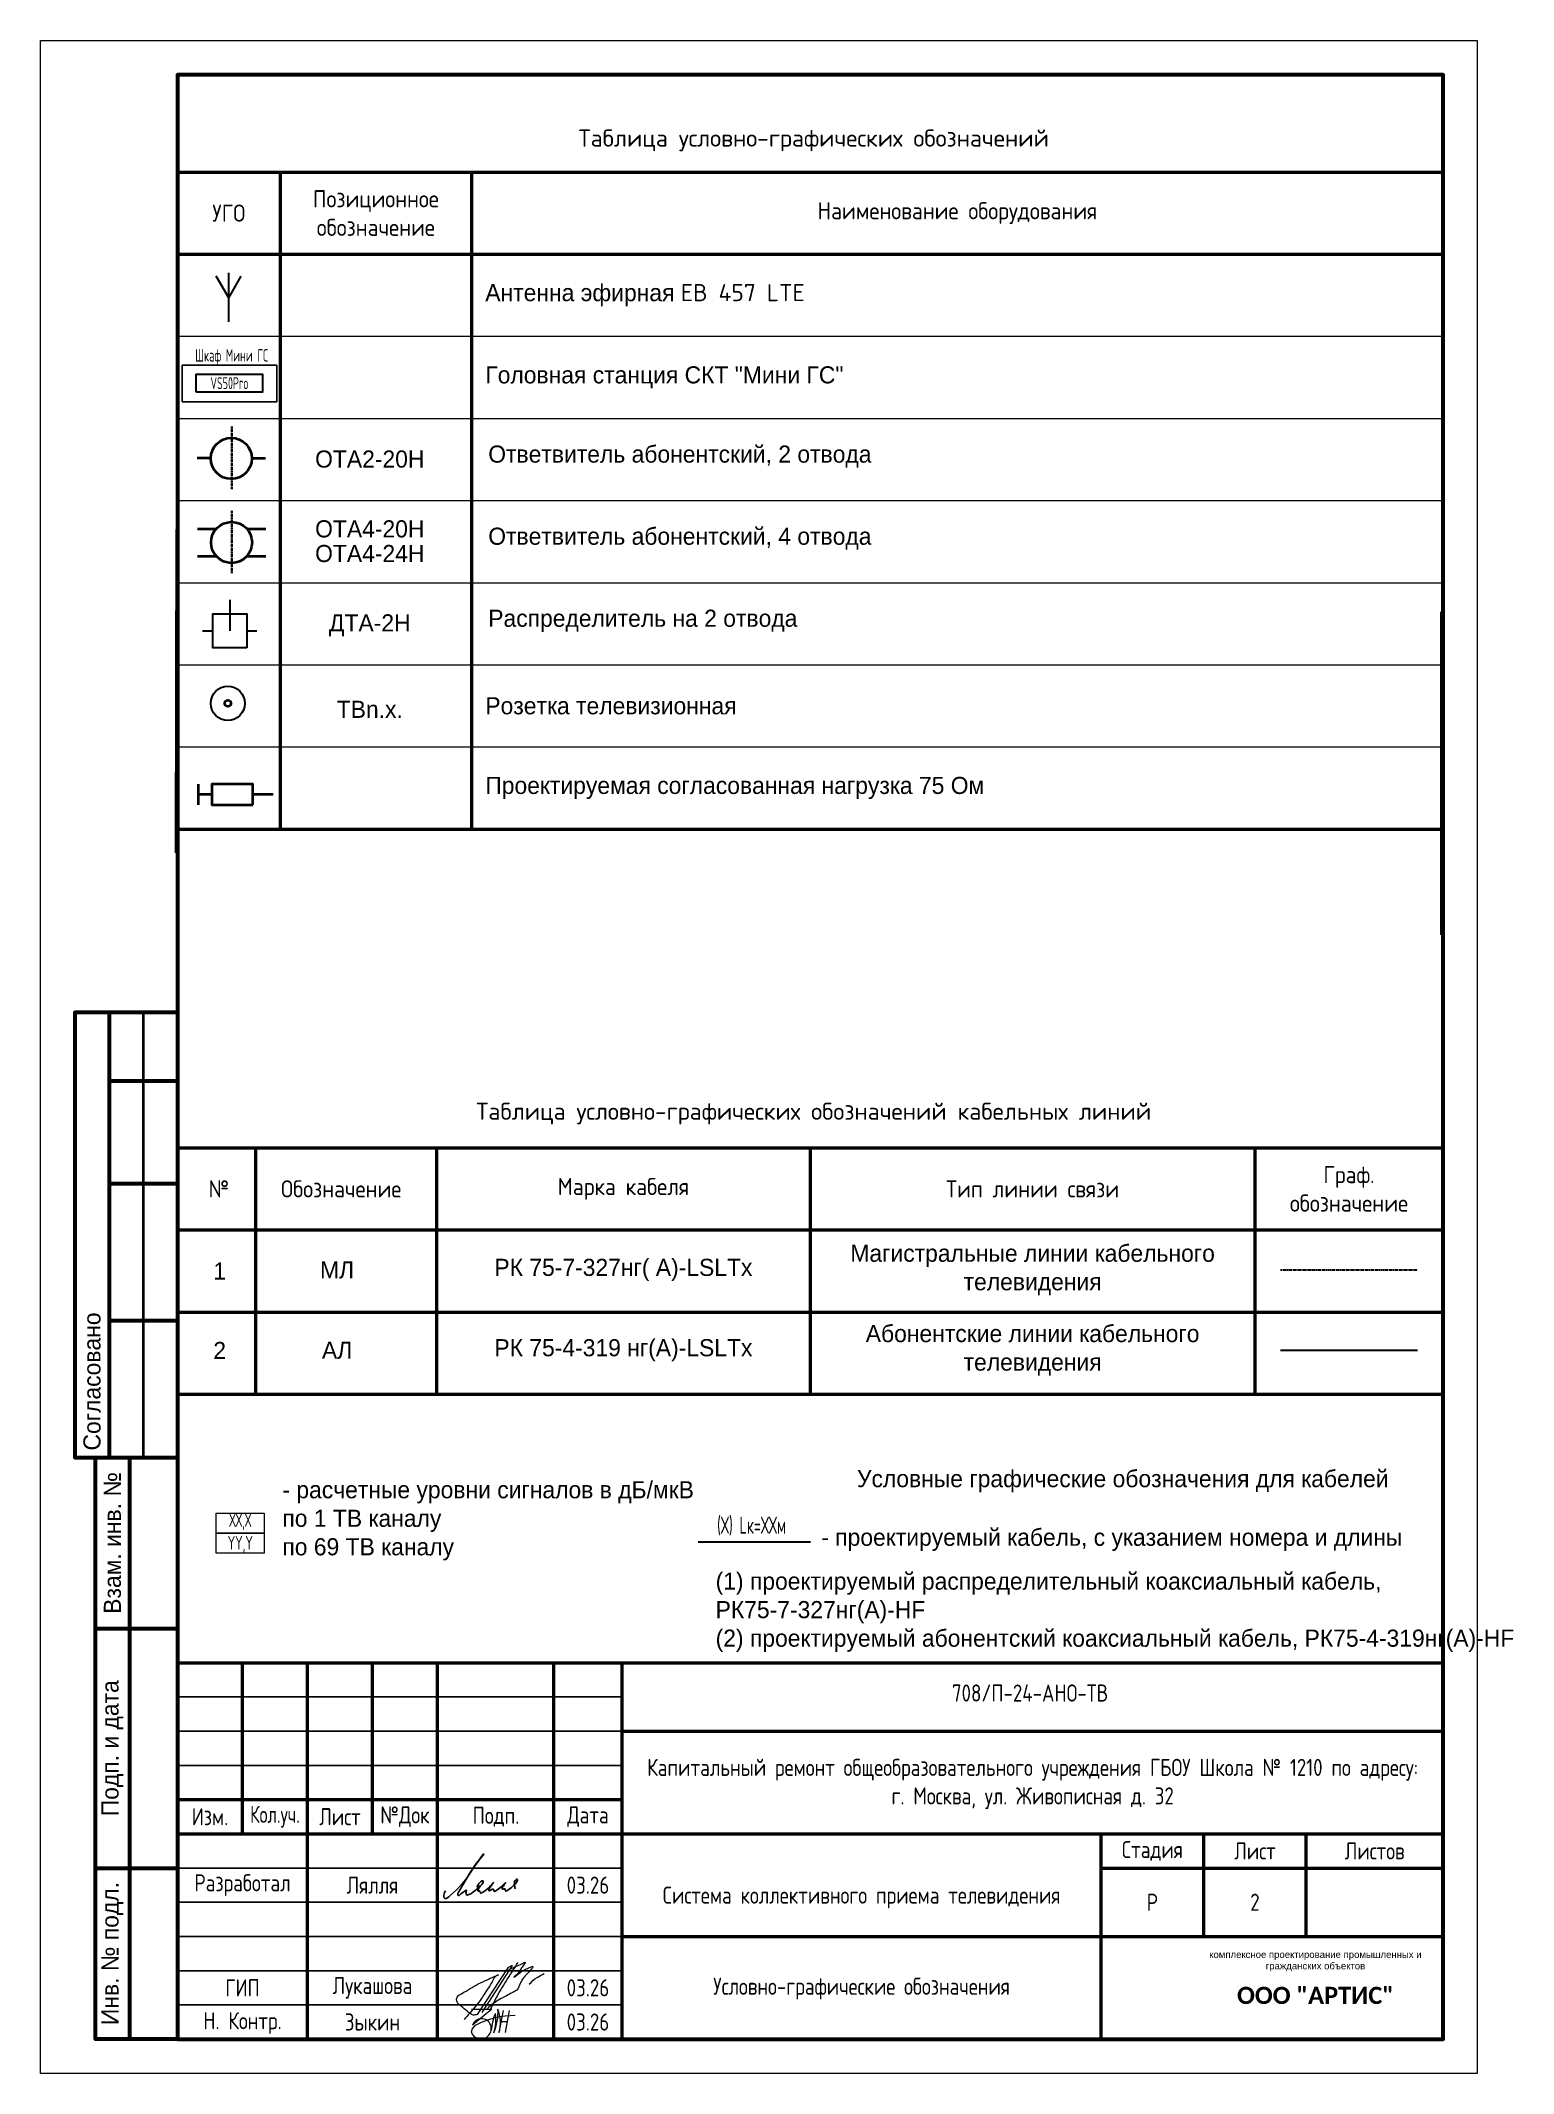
# Model space of a CAD drawing. Header units: millimetres. Extents: x -259793 to 503324, y -44556 to 93494.
# Drawn here: x -18308 to 3219, y 62257 to 91957 of the extents above; entities that cross this region are included whole.
import ezdxf
from ezdxf.enums import TextEntityAlignment as Align

# ---------------------------------------------------------------- set-up
doc = ezdxf.new("R2010")
doc.units = ezdxf.units.MM
doc.linetypes.add('HIDDEN', pattern=[0.375, 0.25, -0.125])
doc.linetypes.add('фантом2', pattern=[31.75, 15.875, -3.175, 3.175, -3.175, 3.175, -3.175])
for name, color, linetype in [('__НАДПИСИ', 7, 'Continuous'), ('RC-Таблицы', 7, 'Continuous'), ('кабель коаксиал', 7, 'Continuous'), ('СОТ', 7, 'Continuous'), ('стена', 20, 'Continuous')]:
    doc.layers.add(name, color=color, linetype=linetype)
for name, color, linetype, lineweight in [('__ФОРМАТ', 7, 'Continuous', 40), ('Text', 7, 'Continuous', 15), ('лс', 5, 'Continuous', 30), ('Оборудование', 8, 'Continuous', 18), ('Подписи', 7, 'Continuous', 13), ('Радио', 7, 'Continuous', 30), ('СС_Надписи', 140, 'Continuous', 9), ('СУ Часофикация', 205, 'Continuous', 30)]:
    doc.layers.add(name, color=color, linetype=linetype, lineweight=lineweight)
doc.layers.add('Границы листа', color=7, linetype='Continuous', lineweight=0, plot=False)
doc.layers.add('ОФ_подписи', color=5, linetype='Continuous', lineweight=13, true_color=0x0000ff)
doc.styles.add('GOST 2.304 type A', font='', dxfattribs={"height": 250})
doc.styles.add('ICOCPEUR', font='isocpeur.ttf', dxfattribs={"height": 250})
doc.styles.add('ISOCPEUR', font='isocpeur.ttf', dxfattribs={"width": 0.9, "height": 350})
doc.styles.add('Mipgost_5', font='', dxfattribs={"height": 250})
doc.styles.add('RubezhCAD', font='', dxfattribs={"oblique": 10})
doc.styles.get("Standard").update_dxf_attribs({"font": ''})
doc.styles.add('TEXT', font='', dxfattribs={"width": 0.75})
doc.styles.add('ГОСТ 2.304', font='')
doc.styles.get('GOST 2.304 type A').set_extended_font_data('GOST 2.304 type A')
doc.styles.get('Mipgost_5').set_extended_font_data('Mipgost')
doc.styles.get('RubezhCAD').set_extended_font_data('GOST type A')
doc.styles.get('Standard').set_extended_font_data('GOST type B')
doc.styles.get('TEXT').set_extended_font_data('GOST type A')
doc.styles.get('ГОСТ 2.304').set_extended_font_data('GOST 2.304 type A')

msp = doc.modelspace()

# ---------------------------------------------------------------- texts
at = {"layer": 'RC-Таблицы', "linetype": 'Continuous', "lineweight": 40, "ltscale": 15, "transparency": 33554687, "insert": (-7008.12895, 90499.76039), "char_height": 250, "width": 15000, "attachment_point": 5, "style": 'ICOCPEUR'}
msp.add_mtext('Таблица условно-графических обозначений', dxfattribs=at)
at = {"layer": 'RC-Таблицы', "linetype": 'Continuous', "lineweight": 40, "transparency": 33554687, "char_height": 250}
for s, insert, width, attachment_point, style in [('Позиционное обозначение', (-13408.12895, 89437.77771), 2400, 5, 'ISOCPEUR'), ('УГО', (-15558.12895, 89437.77771), 1100, 5, 'ISOCPEUR'), ('Наименование оборудования', (-4908.12895, 89437.77771), 13800, 5, 'ISOCPEUR'), ('Антенна эфирная {\\fISOCPEUR|b0|i0|c204|p34;EB 457 LTE}', (-11808.12895, 88237.77771), 13800, 4, 'Mipgost_5'), ('Головная станция СКТ "Мини ГС"', (-11808.12895, 87037.77771), 13800, 4, 'Mipgost_5'), ('Ответвитель абонентский, 2 отвода', (-11765.18164, 85880.42828), 13800, 4, 'Mipgost_5'), ('Ответвитель абонентский, 4 отвода', (-11765.18164, 84680.42828), 13800, 4, 'Mipgost_5'), ('Распределитель на 2 отвода', (-11765.18164, 83480.42828), 13800, 4, 'Mipgost_5'), ('Розетка телевизионная', (-11808.12895, 82237.77771), 13800, 4, 'Mipgost_5'), ('Проектируемая согласованная нагрузка 75 Ом', (-11808.12895, 81037.8681), 13800, 4, 'Mipgost_5'), ('Граф. обозначение', (816.87105, 75180.39632), 2350, 5, 'ISOCPEUR'), ('№', (-15701.77039, 75180.39632), 2350, 5, 'ISOCPEUR'), ('Обозначение', (-13914.22883, 75180.39632), 2350, 5, 'ISOCPEUR'), ('Марка кабеля', (-9789.74384, 75180.39632), 6100, 5, 'ISOCPEUR'), ('Тип линии связи', (-3808.12895, 75180.39632), 6100, 5, 'ISOCPEUR'), ('Магистральные линии кабельного телевидения', (-3808.12895, 73995.80043), 6100, 5, 'Mipgost_5'), ('1', (-15691.02082, 73980.39632), 2800, 5, 'Mipgost_5'), ('МЛ', (-13974.98074, 73995.80043), 2800, 5, 'Mipgost_5'), ('{\\C0;РК 75-7-327нг( А)-LSLTx}', (-9789.74384, 73995.80043), 6100, 5, 'Mipgost_5'), ('Абонентские линии кабельного телевидения', (-3808.12895, 72821.96535), 6100, 5, 'Mipgost_5'), ('2', (-15691.02082, 72819.57418), 2800, 5, 'Mipgost_5'), ('АЛ', (-13974.98074, 72821.96535), 2800, 5, 'Mipgost_5'), ('{\\C0;РК 75-4-319 нг(А)-LSLTx}', (-9789.74384, 72821.96535), 6100, 5, 'Mipgost_5')]:
    msp.add_mtext(s, dxfattribs=dict(at, insert=insert, width=width, attachment_point=attachment_point, style=style))
at = {"layer": 'RC-Таблицы', "linetype": 'Continuous', "lineweight": 40, "ltscale": 15, "transparency": 33554687, "insert": (-7008.12895, 76280.39632), "char_height": 250, "attachment_point": 5, "style": 'ICOCPEUR'}
msp.add_mtext_dynamic_manual_height_columns('Таблица условно-графических обозначений кабельных линий', width=18500, gutter_width=1250, heights=[0], dxfattribs=at)
at = {"layer": 'Text', "style": 'Mipgost_5'}
msp.add_text('- проектируемый кабель, с указанием номера и длины', height=250, dxfattribs=at).set_placement((-6897.56417, 70090.31633), align=Align.MIDDLE_LEFT)
at = {"layer": 'Text', "ltscale": 3, "attachment_point": 5, "line_spacing_factor": 0.8, "style": 'TEXT'}
for s, insert, char_height, width in [('Шкаф Мини ГС', (-15515.96272, 87334.96309), 182, 2223.824752), ('VS50Pro', (-15548.01984, 86952.6068), 175, 1710.6344246)]:
    msp.add_mtext(s, dxfattribs=dict(at, insert=insert, char_height=char_height, width=width))
at = {"layer": 'Text'}
for s, insert, char_height, width, attachment_point, style in [('Условные графические обозначения для кабелей', (-2489.92423, 70908.98055), 250, 10360.5099861, 5, 'Mipgost_5'), ('ХХ,Х\\PYY,Y\\P', (-15389.55283, 70152.21071), 200, 701.538156, 5, 'TEXT'), ('(1) проектируемый распределительный коаксиальный кабель, РК75-7-327нг(А)-HF\\P(2) проектируемый абонентский коаксиальный кабель, РК75-4-319нг(А)-HF', (-8441.64715, 69574.69201), 250, 11527.8433787, 1, 'Mipgost_5')]:
    msp.add_mtext(s, dxfattribs=dict(at, insert=insert, char_height=char_height, width=width, attachment_point=attachment_point, style=style))
at = {"layer": 'Text', "linetype": 'Continuous', "insert": (-14774.63363, 70330.15503), "char_height": 250, "width": 10012.5464157, "attachment_point": 4, "style": 'Mipgost_5'}
msp.add_mtext('- расчетные уровни сигналов в дБ/мкВ\\Pпо 1 ТВ каналу\\Pпо 69 ТВ каналу', dxfattribs=at)
at = {"layer": 'Text', "ltscale": 3, "insert": (-7915.81, 70253.76354), "char_height": 250, "width": 3018.1977079, "attachment_point": 5, "style": 'TEXT'}
msp.add_mtext('(Х) Lк=ХХм', dxfattribs=at)
at = {"layer": 'СОТ', "char_height": 250, "attachment_point": 5, "style": 'GOST 2.304 type A'}
for s, insert, width in [('2', (-558.12895, 64757.26615), 1500), ('Условно-графические обозначения', (-6308.12895, 63495.57808), 7000)]:
    msp.add_mtext(s, dxfattribs=dict(at, insert=insert, width=width))
at = {"layer": 'СС_Надписи', "color": 0, "char_height": 250, "width": 2214.1928619, "attachment_point": 5, "style": 'Mipgost_5'}
for s, insert in [('ОТА2-20Н', (-13497.17394, 85842.51566)), ('ОТА4-20Н', (-13497.17394, 84822.60704)), ('ОТА4-24Н', (-13497.17394, 84462.42427)), ('ДТА-2Н', (-13497.17394, 83413.95867)), ('ТВn.x.', (-13497.17394, 82187.36097))]:
    msp.add_mtext(s, dxfattribs=dict(at, insert=insert))

# ---------------------------------------------------------------- blocks, each defined once
blk = doc.blocks.new('*U1032')
for p, q in [((5, 155), (5, 90)), ((15, 155), (15, 90))]:
    blk.add_line(p, q)
at = {"lineweight": -2}
for p, q in [((10, 155), (10, 90)), ((10, 145), (20, 145)), ((10, 130), (20, 130)), ((10, 110), (20, 110)), ((13, 90), (13, 5)), ((8, 65), (20, 65)), ((8, 30), (20, 30))]:
    blk.add_line(p, q, dxfattribs=at)
blk.add_lwpolyline([(20, 5), (205, 5), (205, 292), (20, 292)], close=True, dxfattribs=at)
for points in [[(20, 155), (5, 155), (5, 90), (8, 90)], [(20, 5), (8, 5), (8, 90), (20, 90)]]:
    blk.add_lwpolyline(points, dxfattribs=at)
at = {"layer": 'Границы листа'}
blk.add_lwpolyline([(210, 0), (0, 0), (0, 297), (210, 297)], close=True, dxfattribs=at)
at = {"lineweight": 30, "style": 'Mipgost_5'}
blk.add_text('Согласовано', height=2.5, rotation=90, dxfattribs=at).set_placement((7.5, 91), align=Align.MIDDLE_LEFT)
for s, p in [('Взам. инв. №', (10.5, 77.5)), ('Подп. и дата', (10.5, 47.5)), ('Инв. № подл.', (10.5, 17.5))]:
    blk.add_text(s, height=2.5, rotation=90, dxfattribs=at).set_placement(p, align=Align.MIDDLE)
at = {"lineweight": 13, "oblique": 10, "flags": 8}
blk.add_attdef('ФОРМАТ', (170.94, 1.12), '', height=3, dxfattribs=at)
blk = doc.blocks.new('П_Зыкин')
at = {"layer": 'ОФ_подписи', "color": 5, "ltscale": 100, "transparency": 33554687}
for p, q in [((142, 249), (62, -174)), ((102, 37), (218, 37)), ((258, 249), (178, -174))]:
    blk.add_line(p, q, dxfattribs=at)
blk.add_lwpolyline([(-462, 273), (-74, 273), (-446, -30)], dxfattribs=at)
for centre, radius, start, end in [((-271, -94), 186, 314.2393, 159.9348), ((345, -1372), 1523, 88.8758, 117.8788), ((1109, -252), 1204, 158.7593, 174.231), ((-1024, 224), 1068, 337.8144, 2.8859), ((-849, 72), 852, 342.8308, 7.4815), ((-9, 182), 4.48, 8.9691, 155.6551), ((-643, 22), 732, 344.4555, 20.462), ((-318, -169), 151, 108.7568, 173.4251), ((-287, -115), 185, 191.5358, 322.3512)]:
    blk.add_arc(centre, radius, start, end, dxfattribs=at)
blk = doc.blocks.new('П_Лукашова')
at = {"layer": 'ОФ_подписи', "color": 5}
for p, q in [((221, 339), (-221, -339)), ((286, 371), (-156, -307)), ((283, 370), (218, 338))]:
    blk.add_line(p, q, dxfattribs=at)
for points in [[(366, 415), (236, 213), (85, -37), (-50, -300)], [(221, 301), (344, 360), (434, 401), (475, 416), (464, 395), (420, 336), (342, 232), (310, 203), (337, 221), (420, 283), (490, 322), (558, 352), (576, 358), (491, 240), (403, 113), (374, 49), (360, 20)], [(-221, -339), (-276, -344), (-368, -289), (-446, -221), (-505, -166), (-522, -116), (-412, -16), (-295, 56), (-173, 120), (-49, 179), (33, 216), (87, 237), (52, 221), (11, 167), (-59, 51), (-126, -52), (-177, -132), (-256, -231), (-409, -409)], [(360, 20), (294, -18), (203, -65), (91, -124), (-73, -248)], [(530, 102), (646, 199), (748, 254)]]:
    blk.add_spline(points, degree=3, dxfattribs=at)
blk = doc.blocks.new('штамп')
at = {"layer": '__ФОРМАТ', "linetype": 'Continuous', "lineweight": 50}
for p, q in [((531929, 45357), (531929, 50857)), ((531929, 50857), (550429, 50857)), ((532879, 48357), (532879, 50857)), ((533829, 45357), (533829, 50857)), ((534779, 48357), (534779, 50857)), ((535729, 45357), (535729, 50857)), ((537429, 45357), (537429, 50857)), ((538429, 45357), (538429, 50857)), ((550429, 45357), (550429, 50857)), ((538429, 49857), (550429, 49857)), ((531929, 48857), (538429, 48857)), ((531929, 48357), (550429, 48357)), ((545429, 45357), (545429, 48357)), ((546929, 46857), (546929, 48357)), ((548429, 46857), (548429, 48357)), ((545429, 47857), (550429, 47857)), ((538429, 46857), (550429, 46857)), ((531929, 45357), (550429, 45357))]:
    blk.add_line(p, q, dxfattribs=at)
at = {"layer": '__ФОРМАТ', "linetype": 'Continuous', "lineweight": -2}
for p, q in [((531929, 50357), (538429, 50357)), ((531929, 49857), (538429, 49857)), ((531929, 49357), (538429, 49357)), ((531929, 48857), (538429, 48857)), ((531929, 47857), (538429, 47857)), ((531929, 47357), (538429, 47357)), ((531929, 46857), (538429, 46857)), ((538429, 46857), (550429, 46857)), ((531929, 46357), (538429, 46357)), ((531929, 45857), (538429, 45857))]:
    blk.add_line(p, q, dxfattribs=at)
at = {"layer": 'Подписи', "color": 5, "lineweight": 25}
blk.add_lwpolyline([(535847, 47525), (535833, 47500), (535823, 47461), (535824, 47440), (535829, 47423), (535840, 47414), (535857, 47413), (535876, 47421), (535897, 47435), (535917, 47454), (536005, 47539), (536088, 47624), (536142, 47690), (536203, 47776), (536266, 47874), (536323, 47953), (536362, 48009), (536395, 48059), (536405, 48060), (536397, 48045), (536295, 47925), (536205, 47790), (536095, 47603), (536059, 47544), (536038, 47506), (536029, 47485), (536027, 47473), (536027, 47462), (536031, 47457), (536037, 47454), (536045, 47456), (536057, 47466), (536072, 47479), (536107, 47506), (536133, 47525), (536147, 47532), (536152, 47532), (536153, 47529), (536150, 47520), (536147, 47504), (536146, 47491), (536148, 47479), (536150, 47471), (536157, 47465), (536166, 47462), (536178, 47464), (536189, 47469), (536215, 47480), (536240, 47498), (536281, 47529), (536306, 47550), (536324, 47567), (536342, 47582), (536372, 47609), (536388, 47629), (536397, 47646), (536399, 47657), (536398, 47666), (536393, 47671), (536383, 47671), (536372, 47667), (536356, 47653), (536336, 47632), (536323, 47612), (536313, 47599), (536309, 47587), (536310, 47579), (536315, 47575), (536326, 47579), (536335, 47585), (536344, 47592), (536348, 47595), (536352, 47596), (536354, 47595), (536355, 47592), (536349, 47583), (536342, 47575), (536334, 47561), (536326, 47547), (536322, 47538), (536320, 47531), (536321, 47523), (536325, 47519), (536328, 47519), (536333, 47524), (536338, 47527), (536344, 47526), (536346, 47520), (536351, 47508), (536355, 47498), (536359, 47493), (536366, 47491), (536375, 47491), (536385, 47497), (536412, 47513), (536436, 47532), (536466, 47559), (536491, 47583), (536517, 47607), (536529, 47621), (536545, 47642), (536547, 47643), (536546, 47644), (536543, 47644), (536541, 47642), (536538, 47637), (536499, 47577), (536491, 47558), (536482, 47544), (536480, 47535), (536479, 47529), (536481, 47524), (536483, 47522), (536489, 47523), (536494, 47526), (536502, 47532), (536512, 47539), (536522, 47544), (536530, 47548), (536541, 47549), (536547, 47546), (536550, 47541), (536551, 47531), (536552, 47525), (536553, 47521), (536558, 47517), (536562, 47515), (536568, 47515), (536575, 47517), (536583, 47523), (536596, 47533), (536617, 47547), (536636, 47561), (536659, 47583), (536688, 47609), (536702, 47620), (536713, 47630), (536721, 47636), (536727, 47641), (536727, 47643), (536726, 47644), (536723, 47643), (536720, 47638), (536715, 47629), (536693, 47594), (536681, 47575), (536676, 47566), (536674, 47557), (536677, 47551), (536679, 47547), (536684, 47546), (536689, 47549), (536695, 47552), (536700, 47554), (536709, 47554), (536716, 47551), (536717, 47545), (536719, 47535), (536721, 47527), (536725, 47524), (536731, 47520), (536741, 47523), (536747, 47528), (536757, 47534), (536779, 47550), (536809, 47572), (536842, 47600), (536865, 47623), (536880, 47642), (536895, 47664), (536899, 47675), (536901, 47684), (536898, 47689), (536891, 47693), (536881, 47689), (536873, 47682), (536862, 47668), (536856, 47654), (536855, 47638), (536856, 47622), (536856, 47598), (536858, 47583), (536860, 47572), (536864, 47560), (536871, 47551)], dxfattribs=at)
at = {"layer": 'ОФ_подписи'}
for name, p, xscale, yscale, zscale in [('П_Лукашова', (536533, 46057), 1.010226427429054, 1.010226427429054, 1.010226427429054), ('П_Зыкин', (536581, 45585), 0.7621923841183493, 0.7621923841183493, 0.7621923841183493)]:
    blk.add_blockref(name, p, dxfattribs=dict(at, xscale=xscale, yscale=yscale, zscale=zscale))
at = {"transparency": 33554687, "attachment_point": 5, "style": 'ГОСТ 2.304'}
for s, insert, char_height, width in [('{\\fArial|b0|i0|c204|p34;комплексное проектирование промышленных и гражданских объектов}', (548563, 46495), 100, 3372.21), ('{\\fCorbel Light|b1|i0|c204|p34;ООО "АРТИС"}', (548563, 45995), 250, 4171.2)]:
    blk.add_mtext(s, dxfattribs=dict(at, insert=insert, char_height=char_height, width=width))
at = {"layer": '__НАДПИСИ', "lineweight": 9, "ltscale": 2, "style": 'ISOCPEUR', "flags": 1}
blk.add_attdef('NOTATION', (548864, 51134), '', height=250, dxfattribs=at)
at = {"layer": '__НАДПИСИ', "lineweight": 9, "ltscale": 2, "style": 'RubezhCAD', "oblique": 10}
blk.add_attdef('SHEET', text='', height=250, dxfattribs=at).set_placement((547679, 47357), align=Align.MIDDLE_CENTER)
at = {"layer": '__ФОРМАТ', "color": 7, "linetype": 'Continuous', "lineweight": 20, "char_height": 250, "attachment_point": 5, "style": 'GOST 2.304 type A'}
for s, insert, width in [('Капитальный ремонт общеобразовательного учреждения ГБОУ Школа № 1210 по адресу:      \\Pг. Москва, ул. Живописная д. 32', (544429, 49085), 12000), ('\\pi-7.5,l7.5,t7.5;{\\W0.9;\\C256;Кол.уч.}', (533354, 48607), 950), ('Система коллективного приема телевидения ', (541929, 47427), 7000)]:
    blk.add_mtext(s, dxfattribs=dict(at, insert=insert, width=width))
at = {"layer": '__ФОРМАТ', "color": 7, "linetype": 'Continuous', "lineweight": 20, "char_height": 250, "attachment_point": 5, "line_spacing_factor": 1.2, "style": 'GOST 2.304 type A'}
for s, insert, width in [('\\pi-7.5,l7.5,t7.5;{\\C256;Изм.}', (532404, 48607), 950), ('\\pi-7.5,l7.5,t7.5;{\\C256;Лист}', (534304, 48607), 950), ('\\pi-7.5,l7.5,t7.5;{\\C256;№Док}', (535254, 48607), 950), ('\\pi-7.5,l7.5,t7.5;{\\C256;Подп.}', (536584, 48607), 1710.72), ('\\pi-7.5,l7.5,t7.5;{\\C256;Дата}', (537929, 48607), 1000), ('\\pi-7.5,l7.5,t7.5;{\\C256;Стадия}', (546179, 48107), 1500), ('\\pi-7.5,l7.5,t7.5;{\\C256;Лист}', (547679, 48107), 1500), ('\\pi-7.5,l7.5,t7.5;{\\C256;Листов}', (549429, 48107), 2000), ('\\pi-7.5,l7.5,t7.5;{\\C256;Разработал}', (532879, 47607), 1900), ('{\\C256;Лялля}', (534779, 47607), 1900), ('{\\C256;03.26}', (537929, 47607), 1000), ('\\pi-750,l750,t750;{\\C256;Р}', (546179, 47357), 1500), ('\\pi-7.5,l7.5,t7.5;{\\C256;ГИП}', (532879, 46107), 1900), ('{\\C256;Лукашова}', (534779, 46107), 1900), ('{\\C256;03.26}', (537929, 46107), 1000), ('{\\C256;Н. Контр. }', (532879, 45592), 1900), ('\\pi-750,l750,t750;{\\C256;Зыкин}', (534779, 45607), 1900), ('{\\C256;03.26}', (537929, 45607), 1000)]:
    blk.add_mtext(s, dxfattribs=dict(at, insert=insert, width=width))
at = {"layer": 'стена', "color": 18, "true_color": 0x000000, "insert": (543249, 50539), "char_height": 250, "width": 3851.47, "attachment_point": 1, "style": 'GOST 2.304 type A'}
blk.add_mtext('708/П-24-АНО-ТВ', dxfattribs=at)
blk = doc.blocks.new('РозеткаТВ')
at = {"layer": 'Text', "color": 3, "lineweight": 30}
blk.add_circle((-4, 3), 250, dxfattribs=at)
at = {"layer": 'Text', "color": 3, "lineweight": 40}
blk.add_circle((-4, 3), 45.8, dxfattribs=at)

# ---------------------------------------------------------------- linework, layer by layer
at = {"lineweight": 30}
for p, q in [((-15559.19311, 88197.89873), (-15743.17728, 88516.56867)), ((-15559.19311, 88197.89873), (-15559.19311, 88565.86708)), ((-15559.19311, 88197.89873), (-15375.20894, 88516.56867)), ((-15559.19311, 87849.5647), (-15559.19311, 88197.89873)), ((-8695.0295, 70024.02356), (-7054.86581, 70024.02356))]:
    msp.add_line(p, q, dxfattribs=at)
at = {"color": 6, "linetype": 'фантом2', "lineweight": 35, "ltscale": 0.2}
for p, q in [((-15513.90182, 85404.03353), (-15513.90182, 86321.99229)), ((-15511.24002, 84176.06484), (-15511.24002, 85094.0236))]:
    msp.add_line(p, q, dxfattribs=at)
at = {"linetype": 'HIDDEN', "ltscale": 5}
msp.add_lwpolyline([(-16240.00372, 87217.11812), (-14856.03596, 87217.11812), (-14856.03596, 86681.69835), (-16240.00372, 86681.69835)], close=True, dxfattribs=at)
at = {"layer": 'RC-Таблицы', "linetype": 'Continuous', "lineweight": 50}
for p, q in [((-16308.12895, 90063.6445), (-16308.12895, 79263.6445)), ((-16315.13223, 84812.7818), (-16325.58905, 80092.47999)), ((2169.86073, 83612.7818), (2169.79719, 78892.47999))]:
    msp.add_line(p, q, dxfattribs=at)
at = {"layer": 'RC-Таблицы', "linetype": 'Continuous', "lineweight": 50, "transparency": 33554687}
for p, q in [((-16308.12895, 90037.77771), (-16308.12895, 82837.77771)), ((-16308.12895, 90037.77771), (2191.87105, 90037.77771)), ((-14808.12895, 90037.77771), (-14808.12895, 80437.77771)), ((-12008.12895, 90037.77771), (-12008.12895, 80437.77771)), ((2191.87105, 90037.77771), (2191.87105, 84037.77771)), ((-16308.12895, 88837.77771), (2191.87105, 88837.77771)), ((-16308.12895, 80437.77771), (2191.87105, 80437.77771)), ((-16308.12895, 80437.77771), (2191.87105, 80437.77771)), ((-16308.12895, 78027.16489), (-16308.12895, 74427.16489)), ((2191.87105, 78027.16489), (2191.87105, 74427.16489)), ((-16308.12895, 75780.39632), (2191.87105, 75780.39632)), ((-15166.91565, 75780.39632), (-15166.91565, 72180.39632)), ((-12521.35171, 75780.39632), (-12521.35171, 72180.39632)), ((-7058.12895, 75780.39632), (-7058.12895, 72180.39632)), ((-558.12895, 75780.39632), (-558.12895, 72180.39632)), ((-16308.12895, 74580.39632), (2191.87105, 74580.39632)), ((-16308.12895, 73380.39632), (2191.87105, 73380.39632)), ((-16308.12895, 72180.39632), (2191.87105, 72180.39632)), ((-16308.12895, 68257.26615), (2191.87105, 68257.26615))]:
    msp.add_line(p, q, dxfattribs=at)
at = {"layer": 'RC-Таблицы', "linetype": 'Continuous', "lineweight": 20, "transparency": 33554687}
for p, q in [((-16308.12895, 87637.77771), (2191.87105, 87637.77771)), ((-16308.12895, 86437.77771), (2191.87105, 86437.77771)), ((-16308.12895, 85237.77771), (2191.87105, 85237.77771)), ((-16308.12895, 84037.77771), (2191.87105, 84037.77771)), ((-16308.12895, 82837.77771), (2191.87105, 82837.77771)), ((-16308.12895, 81637.77771), (2191.87105, 81637.77771)), ((-16308.12895, 81637.77771), (2191.87105, 81637.77771)), ((-16308.12895, 73380.39632), (2191.87105, 73380.39632)), ((-16308.12895, 73380.39632), (2191.87105, 73380.39632)), ((-16308.12895, 72180.39632), (2191.87105, 72180.39632)), ((-16308.12895, 68257.26615), (2191.87105, 68257.26615))]:
    msp.add_line(p, q, dxfattribs=at)
at = {"layer": 'RC-Таблицы', "linetype": 'Continuous', "lineweight": 50}
msp.add_lwpolyline([(2191.87105, 90063.6445), (2191.87105, 79263.6445)], dxfattribs=at)
at = {"layer": 'Text', "lineweight": 30, "ltscale": 0.5}
for p, q in [((-15542.92152, 83784.70887), (-15542.92152, 83334.70887)), ((-15940.08155, 83334.70887), (-15792.92152, 83334.70887)), ((-15292.92152, 83334.70887), (-15145.76149, 83334.70887))]:
    msp.add_line(p, q, dxfattribs=at)
at = {"layer": 'Text', "lineweight": 30}
msp.add_lwpolyline([(-15292.92152, 83084.70887), (-15792.92152, 83084.70887), (-15792.92152, 83584.70887), (-15292.92152, 83584.70887)], close=True, dxfattribs=at)
at = {"layer": 'Text'}
for points in [[(-15038.78375, 70444.51828), (-15038.78375, 70152.21071), (-15740.32191, 70152.21071), (-15740.32191, 70444.51828)], [(-15038.78375, 70152.21071), (-15038.78375, 69859.90315), (-15740.32191, 69859.90315), (-15740.32191, 70152.21071)]]:
    msp.add_lwpolyline(points, close=True, dxfattribs=at)
at = {"layer": 'кабель коаксиал', "lineweight": 40, "ltscale": 2}
for p, q in [((-15821.54683, 85854.9134), (-16021.62935, 85854.9134)), ((-15221.71582, 85854.74691), (-15021.63333, 85854.63584)), ((-16017.57661, 84825.11745), (-15741.18341, 84825.11745)), ((-15293.96981, 84825.11745), (-15017.57661, 84825.11745)), ((-16017.57661, 84425.11745), (-15741.18341, 84425.11745)), ((-15293.96981, 84425.11745), (-15017.57661, 84425.11745))]:
    msp.add_line(p, q, dxfattribs=at)
at = {"layer": 'Оборудование', "color": 6, "lineweight": 40, "ltscale": 2}
for p, q in [((-16007.23769, 81092.46507), (-16007.23769, 80792.46507)), ((-15819.57544, 80942.46507), (-16007.23769, 80942.46507)), ((-14907.64239, 80942.46507), (-15207.23769, 80942.46507))]:
    msp.add_line(p, q, dxfattribs=at)
msp.add_lwpolyline([(-15207.23769, 80792.46507), (-15207.23769, 81092.46507), (-15807.23769, 81092.46507), (-15807.23769, 80792.46507)], close=True, dxfattribs=at)
at = {"layer": 'Оборудование', "color": 0, "lineweight": 40, "ltscale": 2}
for centre in [(-15521.71123, 85853.08815), (-15517.57661, 84625.11745)]:
    msp.add_circle(centre, 300, dxfattribs=at)
at = {"layer": 'Радио'}
msp.add_lwpolyline([(-16038.01984, 86828.09547), (-15058.01984, 86828.09547), (-15058.01984, 87077.11812), (-16038.01984, 87077.11812)], close=True, dxfattribs=at)
at = {"layer": 'СУ Часофикация', "color": 6, "linetype": 'фантом2', "ltscale": 0.2}
msp.add_line((-183.12895, 73995.80043), (1816.87105, 73995.80043), dxfattribs=at)
at = {"layer": 'СУ Часофикация', "color": 104, "ltscale": 100}
msp.add_line((-183.12895, 72821.96535), (1816.87105, 72821.96535), dxfattribs=at)

# ---------------------------------------------------------------- block references
at = {"layer": '__ФОРМАТ', "lineweight": 60, "xscale": 99.9999999999996, "yscale": 99.9999999999996, "zscale": 99.9999999999996}
msp.add_blockref('*U1032', (-18308.12895, 62257.26615), dxfattribs=at)
at = {"layer": 'лс', "color": 104}
msp.add_blockref('РозеткаТВ', (-15568.11296, 82270.43122), dxfattribs=at)
at = {"layer": 'СОТ'}
msp.add_blockref('штамп', (-548236.75275, 17400.22949), dxfattribs=at)

msp.set_redraw_order([(e.dxf.handle, doc.entitydb.next_handle()) for e in msp.query("TEXT MTEXT ATTDEF DIMENSION ARC_DIMENSION")])  # texts and dimensions are drawn at this point

doc.saveas('drawing.dxf')
